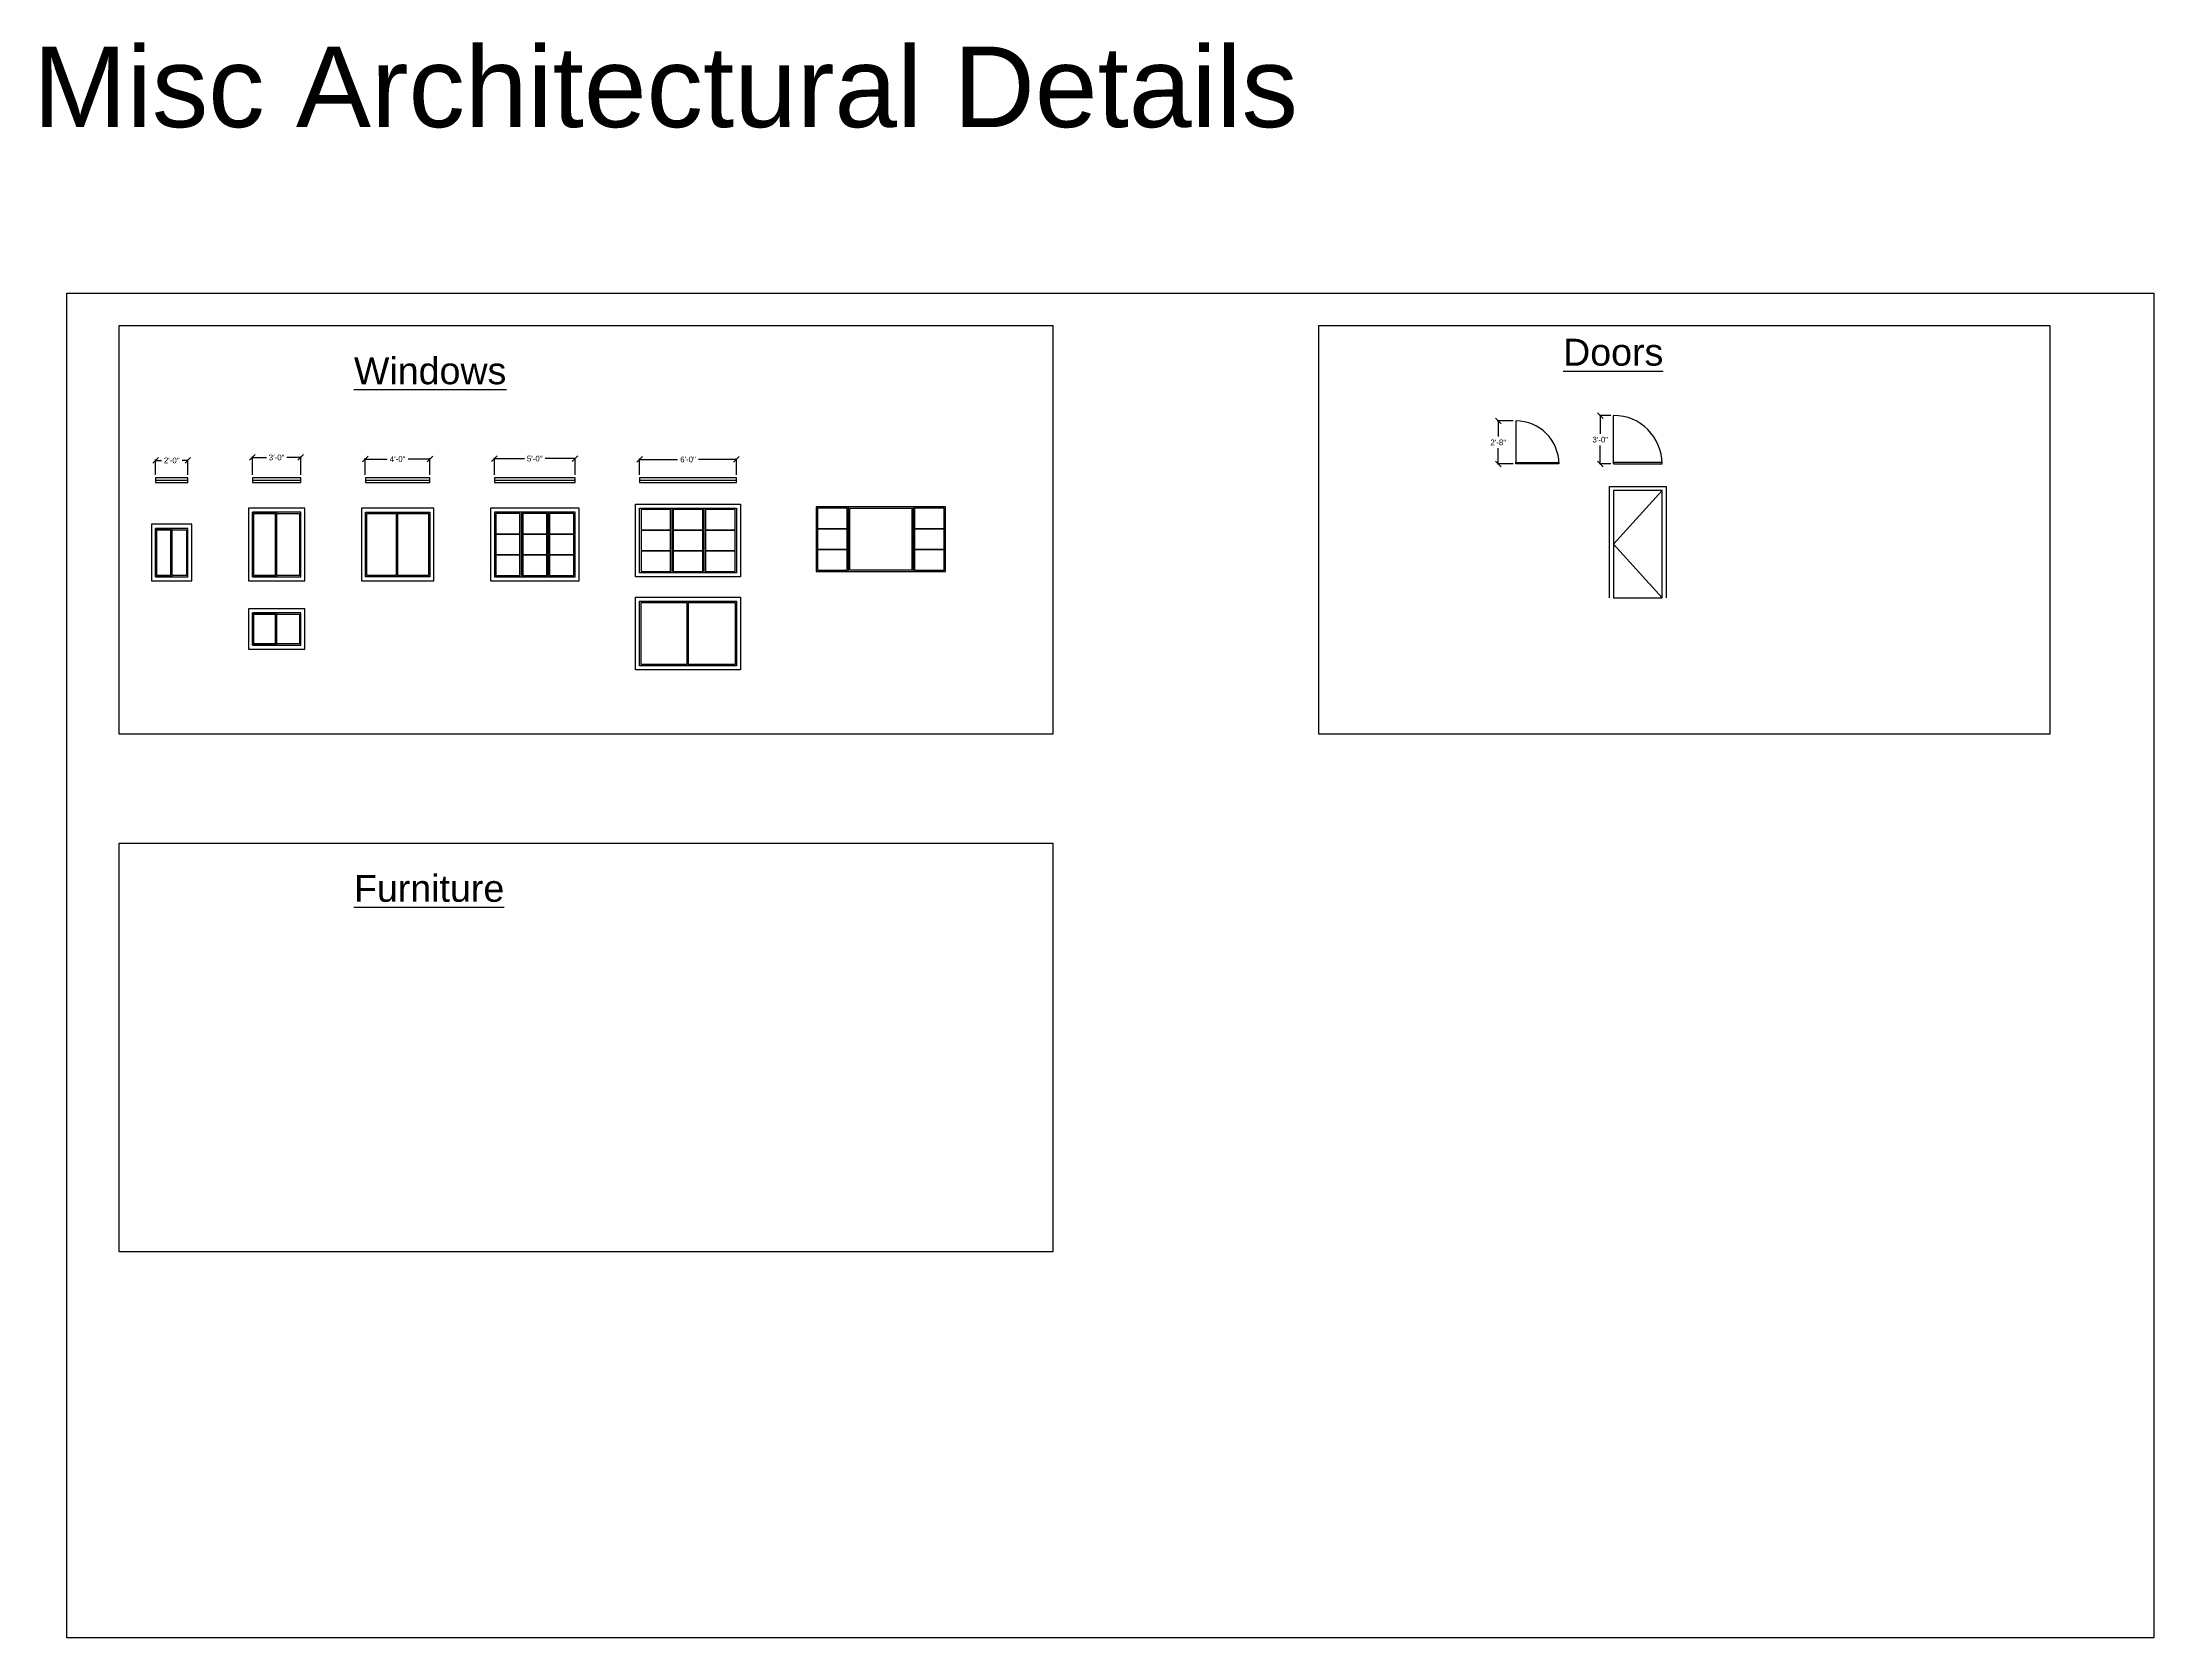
# Model space of a CAD drawing. Header units: inches. Extents: x -350 to 3672, y -1325 to 3943.
# Drawn here: x 1259 to 2830, y 2756 to 3943 of the extents above; entities that cross this region are included whole.
import ezdxf

# ---------------------------------------------------------------- set-up
doc = ezdxf.new("R2010")
doc.units = ezdxf.units.IN
doc.header["$MEASUREMENT"] = 0
doc.layers.add('F.P. - Doors & Windows', color=1, linetype='Continuous')
doc.styles.get("Standard").update_dxf_attribs({"font": 'arial.ttf'})
doc.dimstyles.get("Standard").update_dxf_attribs({"dimscale": 0.7, "dimtxt": 6, "dimasz": 6, "dimexe": 1, "dimexo": 3, "dimgap": 3, "dimtad": 0, "dimtih": 1, "dimtoh": 1, "dimdec": 4, "dimzin": 1, "dimdsep": 46, "dimlunit": 4, "dimtxsty": 'Standard', "dimblk": 'OBLIQUE', "dimcen": 0.09, "dimadec": 0, "dimazin": 0, "dimtfac": 1, "dimtdec": 4, "dimtofl": 0, "dimtmove": 0, "dimatfit": 3, "dimfxl": 1, "dimtolj": 1, "dimtzin": 0, "dimarcsym": 0})

# ---------------------------------------------------------------- blocks, each defined once
blk = doc.blocks.new('_Oblique')
at = {"color": 0, "linetype": 'ByBlock', "lineweight": -2}
blk.add_line((-0.5, -0.5), (0.5, 0.5), dxfattribs=at)
blk = doc.blocks.new('*D68')
at = {"layer": 'Defpoints', "color": 0, "transparency": 16777216}
for p in [(2355.1, 3661.4), (2342, 3629.4), (2355.1, 3629.4)]:
    blk.add_point(p, dxfattribs=at)
at = {"layer": 'F.P. - Doors & Windows', "color": 0, "lineweight": -2, "transparency": 16777216}
for p, q in [((2353, 3661.4), (2341.3, 3661.4)), ((2342, 3661.4), (2342, 3649.7)), ((2353, 3629.4), (2341.3, 3629.4)), ((2342, 3629.4), (2342, 3641.2))]:
    blk.add_line(p, q, dxfattribs=at)
at = {"layer": 'F.P. - Doors & Windows', "color": 0, "lineweight": -2, "transparency": 16777216, "xscale": 4.199999999999999, "yscale": 4.199999999999999, "zscale": 4.199999999999999}
for p, rotation in [((2342, 3661.4), 90), ((2342, 3629.4), 270)]:
    blk.add_blockref('_Oblique', p, dxfattribs=dict(at, rotation=rotation))
at = {"layer": 'F.P. - Doors & Windows', "color": 0, "transparency": 16777216, "insert": (2342, 3645.4), "char_height": 4.2, "attachment_point": 5}
blk.add_mtext('\\A1;2\'-8"', dxfattribs=at)
blk = doc.blocks.new('*D69')
at = {"layer": 'Defpoints', "color": 0, "transparency": 16777216}
for p in [(2427.8, 3665.4), (2417.9, 3629.4), (2427.8, 3629.4)]:
    blk.add_point(p, dxfattribs=at)
at = {"layer": 'F.P. - Doors & Windows', "color": 0, "lineweight": -2, "transparency": 16777216}
for p, q in [((2425.7, 3665.4), (2417.2, 3665.4)), ((2417.9, 3665.4), (2417.9, 3651.7)), ((2425.7, 3629.4), (2417.2, 3629.4)), ((2417.9, 3629.4), (2417.9, 3643.2))]:
    blk.add_line(p, q, dxfattribs=at)
at = {"layer": 'F.P. - Doors & Windows', "color": 0, "lineweight": -2, "transparency": 16777216, "xscale": 4.199999999999999, "yscale": 4.199999999999999, "zscale": 4.199999999999999}
for p, rotation in [((2417.9, 3665.4), 90), ((2417.9, 3629.4), 270)]:
    blk.add_blockref('_Oblique', p, dxfattribs=dict(at, rotation=rotation))
at = {"layer": 'F.P. - Doors & Windows', "color": 0, "transparency": 16777216, "insert": (2417.9, 3647.4), "char_height": 4.2, "attachment_point": 5}
blk.add_mtext('\\A1;3\'-0"', dxfattribs=at)
blk = doc.blocks.new('*D70')
at = {"layer": 'Defpoints', "color": 0, "transparency": 16777216}
for p in [(1451.4, 3634.2), (1415.4, 3619.1), (1451.4, 3619.1)]:
    blk.add_point(p, dxfattribs=at)
at = {"layer": 'F.P. - Doors & Windows', "color": 0, "lineweight": -2, "transparency": 16777216}
for p, q in [((1415.4, 3621.2), (1415.4, 3634.9)), ((1415.4, 3634.2), (1425.8, 3634.2)), ((1451.4, 3634.2), (1441.1, 3634.2)), ((1451.4, 3621.2), (1451.4, 3634.9))]:
    blk.add_line(p, q, dxfattribs=at)
at = {"layer": 'F.P. - Doors & Windows', "color": 0, "lineweight": -2, "transparency": 16777216, "xscale": 4.199999999999999, "yscale": 4.199999999999999, "zscale": 4.199999999999999, "rotation": 180}
blk.add_blockref('_Oblique', (1415.4, 3634.2), dxfattribs=at)
at = {"layer": 'F.P. - Doors & Windows', "color": 0, "lineweight": -2, "transparency": 16777216, "xscale": 4.199999999999999, "yscale": 4.199999999999999, "zscale": 4.199999999999999}
blk.add_blockref('_Oblique', (1451.4, 3634.2), dxfattribs=at)
at = {"layer": 'F.P. - Doors & Windows', "color": 0, "transparency": 16777216, "insert": (1433.4, 3634.2), "char_height": 4.2, "attachment_point": 5}
blk.add_mtext('\\A1;3\'-0"', dxfattribs=at)
blk = doc.blocks.new('*D71')
at = {"layer": 'Defpoints', "color": 0, "transparency": 16777216}
for p in [(1367.4, 3632), (1343.4, 3619.1), (1367.4, 3619.1)]:
    blk.add_point(p, dxfattribs=at)
at = {"layer": 'F.P. - Doors & Windows', "color": 0, "lineweight": -2, "transparency": 16777216}
for p, q in [((1343.4, 3621.2), (1343.4, 3632.7)), ((1343.4, 3632), (1347.7, 3632)), ((1367.4, 3632), (1363.2, 3632)), ((1367.4, 3621.2), (1367.4, 3632.7))]:
    blk.add_line(p, q, dxfattribs=at)
at = {"layer": 'F.P. - Doors & Windows', "color": 0, "lineweight": -2, "transparency": 16777216, "xscale": 4.199999999999999, "yscale": 4.199999999999999, "zscale": 4.199999999999999, "rotation": 180}
blk.add_blockref('_Oblique', (1343.4, 3632), dxfattribs=at)
at = {"layer": 'F.P. - Doors & Windows', "color": 0, "lineweight": -2, "transparency": 16777216, "xscale": 4.199999999999999, "yscale": 4.199999999999999, "zscale": 4.199999999999999}
blk.add_blockref('_Oblique', (1367.4, 3632), dxfattribs=at)
at = {"layer": 'F.P. - Doors & Windows', "color": 0, "transparency": 16777216, "insert": (1355.4, 3632), "char_height": 4.2, "attachment_point": 5}
blk.add_mtext('\\A1;2\'-0"', dxfattribs=at)
blk = doc.blocks.new('*D72')
at = {"layer": 'Defpoints', "color": 0, "transparency": 16777216}
for p in [(1547.4, 3633), (1499.4, 3619.1), (1547.4, 3619.1)]:
    blk.add_point(p, dxfattribs=at)
at = {"layer": 'F.P. - Doors & Windows', "color": 0, "lineweight": -2, "transparency": 16777216}
for p, q in [((1499.4, 3621.2), (1499.4, 3633.7)), ((1499.4, 3633), (1515.7, 3633)), ((1547.4, 3633), (1531.2, 3633)), ((1547.4, 3621.2), (1547.4, 3633.7))]:
    blk.add_line(p, q, dxfattribs=at)
at = {"layer": 'F.P. - Doors & Windows', "color": 0, "lineweight": -2, "transparency": 16777216, "xscale": 4.199999999999999, "yscale": 4.199999999999999, "zscale": 4.199999999999999, "rotation": 180}
blk.add_blockref('_Oblique', (1499.4, 3633), dxfattribs=at)
at = {"layer": 'F.P. - Doors & Windows', "color": 0, "lineweight": -2, "transparency": 16777216, "xscale": 4.199999999999999, "yscale": 4.199999999999999, "zscale": 4.199999999999999}
blk.add_blockref('_Oblique', (1547.4, 3633), dxfattribs=at)
at = {"layer": 'F.P. - Doors & Windows', "color": 0, "transparency": 16777216, "insert": (1523.4, 3633), "char_height": 4.2, "attachment_point": 5}
blk.add_mtext('\\A1;4\'-0"', dxfattribs=at)
blk = doc.blocks.new('*D73')
at = {"layer": 'Defpoints', "color": 0, "transparency": 16777216}
for p in [(1655.4, 3633.3), (1595.4, 3619.1), (1655.4, 3619.1)]:
    blk.add_point(p, dxfattribs=at)
at = {"layer": 'F.P. - Doors & Windows', "color": 0, "lineweight": -2, "transparency": 16777216}
for p, q in [((1595.4, 3621.2), (1595.4, 3634)), ((1595.4, 3633.3), (1617.8, 3633.3)), ((1655.4, 3633.3), (1633.1, 3633.3)), ((1655.4, 3621.2), (1655.4, 3634))]:
    blk.add_line(p, q, dxfattribs=at)
at = {"layer": 'F.P. - Doors & Windows', "color": 0, "lineweight": -2, "transparency": 16777216, "xscale": 4.199999999999999, "yscale": 4.199999999999999, "zscale": 4.199999999999999, "rotation": 180}
blk.add_blockref('_Oblique', (1595.4, 3633.3), dxfattribs=at)
at = {"layer": 'F.P. - Doors & Windows', "color": 0, "lineweight": -2, "transparency": 16777216, "xscale": 4.199999999999999, "yscale": 4.199999999999999, "zscale": 4.199999999999999}
blk.add_blockref('_Oblique', (1655.4, 3633.3), dxfattribs=at)
at = {"layer": 'F.P. - Doors & Windows', "color": 0, "transparency": 16777216, "insert": (1625.4, 3633.3), "char_height": 4.2, "attachment_point": 5}
blk.add_mtext('\\A1;5\'-0"', dxfattribs=at)
blk = doc.blocks.new('*D74')
at = {"layer": 'Defpoints', "color": 0, "transparency": 16777216}
for p in [(1775.4, 3632.7), (1703.4, 3619.1), (1775.4, 3619.1)]:
    blk.add_point(p, dxfattribs=at)
at = {"layer": 'F.P. - Doors & Windows', "color": 0, "lineweight": -2, "transparency": 16777216}
for p, q in [((1703.4, 3621.2), (1703.4, 3633.4)), ((1703.4, 3632.7), (1731.7, 3632.7)), ((1775.4, 3632.7), (1747.1, 3632.7)), ((1775.4, 3621.2), (1775.4, 3633.4))]:
    blk.add_line(p, q, dxfattribs=at)
at = {"layer": 'F.P. - Doors & Windows', "color": 0, "lineweight": -2, "transparency": 16777216, "xscale": 4.199999999999999, "yscale": 4.199999999999999, "zscale": 4.199999999999999, "rotation": 180}
blk.add_blockref('_Oblique', (1703.4, 3632.7), dxfattribs=at)
at = {"layer": 'F.P. - Doors & Windows', "color": 0, "lineweight": -2, "transparency": 16777216, "xscale": 4.199999999999999, "yscale": 4.199999999999999, "zscale": 4.199999999999999}
blk.add_blockref('_Oblique', (1775.4, 3632.7), dxfattribs=at)
at = {"layer": 'F.P. - Doors & Windows', "color": 0, "transparency": 16777216, "insert": (1739.4, 3632.7), "char_height": 4.2, "attachment_point": 5}
blk.add_mtext('\\A1;6\'-0"', dxfattribs=at)

msp = doc.modelspace()

# ---------------------------------------------------------------- linework, layer by layer
for p, q in [((1727.43646, 3596.44058), (1727.43646, 3548.44058)), ((1751.43646, 3548.44058), (1751.43646, 3596.44058)), ((2463.82101, 3609.68992), (2427.82101, 3569.68992)), ((2427.82101, 3569.68992), (2463.82101, 3529.68992)), ((1778.43646, 3530.21858), (1778.43646, 3527.21858))]:
    msp.add_line(p, q)
for points in [[(1277.33969, 3756.46799), (2829.52612, 3756.46799), (2829.52612, 2755.95975), (1277.33969, 2755.95975)], [(1316.43805, 3732.36772), (2010.67866, 3732.36772), (2010.67866, 3428.32127), (1316.43805, 3428.32127)], [(2208.61109, 3732.36772), (2752.18675, 3732.36772), (2752.18675, 3428.32127), (2208.61109, 3428.32127)], [(1412.43646, 3542.44058), (1454.43646, 3542.44058), (1454.43646, 3596.44058), (1412.43646, 3596.44058)], [(1496.43646, 3542.44058), (1550.43646, 3542.44058), (1550.43646, 3596.44058), (1496.43646, 3596.44058)], [(1592.43646, 3542.44058), (1658.43646, 3542.44058), (1658.43646, 3596.44058), (1592.43646, 3596.44058)], [(1700.43646, 3599.44058), (1778.43646, 3599.44058), (1778.43646, 3545.44058), (1700.43646, 3545.44058)], [(1703.43646, 3596.44058), (1775.43646, 3596.44058), (1775.43646, 3548.44058), (1703.43646, 3548.44058)], [(1930.82189, 3549.44058), (1930.82189, 3597.44058), (1834.82189, 3597.44058), (1834.82189, 3549.44058)], [(1834.82189, 3597.44058), (1834.82189, 3549.44058), (1858.82189, 3549.44058), (1858.82189, 3597.44058)], [(1835.82189, 3550.44058), (1857.82189, 3550.44058), (1857.82189, 3596.44058), (1835.82189, 3596.44058)], [(1857.82189, 3581.44058), (1857.82189, 3596.44058), (1835.82189, 3596.44058), (1835.82189, 3581.44058)], [(1859.82189, 3550.44058), (1859.82189, 3596.44058), (1905.82189, 3596.44058), (1905.82189, 3550.44058)], [(1906.82189, 3597.44058), (1906.82189, 3549.44058), (1930.82189, 3549.44058), (1930.82189, 3597.44058)], [(1907.82189, 3550.44058), (1929.82189, 3550.44058), (1929.82189, 3596.44058), (1907.82189, 3596.44058)], [(1929.82189, 3581.44058), (1929.82189, 3596.44058), (1907.82189, 3596.44058), (1907.82189, 3581.44058)], [(2427.82101, 3529.68992), (2463.82101, 3529.68992), (2463.82101, 3609.68992), (2427.82101, 3609.68992)], [(1340.43646, 3542.44058), (1370.43646, 3542.44058), (1370.43646, 3584.44058), (1340.43646, 3584.44058)], [(1415.43646, 3545.44058), (1451.43646, 3545.44058), (1451.43646, 3593.44058), (1415.43646, 3593.44058)], [(1415.43646, 3593.44058), (1433.43646, 3593.44058), (1433.43646, 3545.44058), (1415.43646, 3545.44058)], [(1416.43646, 3592.44058), (1432.43646, 3592.44058), (1432.43646, 3546.44058), (1416.43646, 3546.44058)], [(1500.43646, 3592.44058), (1522.43646, 3592.44058), (1522.43646, 3546.44058), (1500.43646, 3546.44058)], [(1595.43646, 3545.44058), (1655.43646, 3545.44058), (1655.43646, 3593.44058), (1595.43646, 3593.44058)], [(1595.43646, 3593.44058), (1595.43646, 3545.44058), (1615.43646, 3545.44058), (1615.43646, 3593.44058)], [(1614.43646, 3577.44058), (1614.43646, 3592.44058), (1596.43646, 3592.44058), (1596.43646, 3577.44058)], [(1615.43646, 3593.44058), (1615.43646, 3545.44058), (1635.43646, 3545.44058), (1635.43646, 3593.44058)], [(1634.43646, 3577.44058), (1634.43646, 3592.44058), (1616.43646, 3592.44058), (1616.43646, 3577.44058)], [(1635.43646, 3593.44058), (1635.43646, 3545.44058), (1655.43646, 3545.44058), (1655.43646, 3593.44058)], [(1654.43646, 3577.44058), (1654.43646, 3592.44058), (1636.43646, 3592.44058), (1636.43646, 3577.44058)], [(1726.43646, 3580.44058), (1726.43646, 3595.44058), (1704.43646, 3595.44058), (1704.43646, 3580.44058)], [(1750.43646, 3580.44058), (1750.43646, 3595.44058), (1728.43646, 3595.44058), (1728.43646, 3580.44058)], [(1774.43646, 3580.44058), (1774.43646, 3595.44058), (1752.43646, 3595.44058), (1752.43646, 3580.44058)], [(1835.82189, 3565.94058), (1857.82189, 3565.94058), (1857.82189, 3580.94058), (1835.82189, 3580.94058)], [(1907.82189, 3565.94058), (1929.82189, 3565.94058), (1929.82189, 3580.94058), (1907.82189, 3580.94058)], [(1344.43646, 3580.44058), (1354.43646, 3580.44058), (1354.43646, 3546.44058), (1344.43646, 3546.44058)], [(1596.43646, 3561.94058), (1614.43646, 3561.94058), (1614.43646, 3576.94058), (1596.43646, 3576.94058)], [(1616.43646, 3561.94058), (1634.43646, 3561.94058), (1634.43646, 3576.94058), (1616.43646, 3576.94058)], [(1636.43646, 3561.94058), (1654.43646, 3561.94058), (1654.43646, 3576.94058), (1636.43646, 3576.94058)], [(1704.43646, 3564.94058), (1726.43646, 3564.94058), (1726.43646, 3579.94058), (1704.43646, 3579.94058)], [(1728.43646, 3564.94058), (1750.43646, 3564.94058), (1750.43646, 3579.94058), (1728.43646, 3579.94058)], [(1752.43646, 3564.94058), (1774.43646, 3564.94058), (1774.43646, 3579.94058), (1752.43646, 3579.94058)], [(1835.82189, 3550.44058), (1857.82189, 3550.44058), (1857.82189, 3565.44058), (1835.82189, 3565.44058)], [(1907.82189, 3550.44058), (1929.82189, 3550.44058), (1929.82189, 3565.44058), (1907.82189, 3565.44058)], [(1596.43646, 3546.44058), (1614.43646, 3546.44058), (1614.43646, 3561.44058), (1596.43646, 3561.44058)], [(1616.43646, 3546.44058), (1634.43646, 3546.44058), (1634.43646, 3561.44058), (1616.43646, 3561.44058)], [(1636.43646, 3546.44058), (1654.43646, 3546.44058), (1654.43646, 3561.44058), (1636.43646, 3561.44058)], [(1704.43646, 3549.44058), (1726.43646, 3549.44058), (1726.43646, 3564.44058), (1704.43646, 3564.44058)], [(1728.43646, 3549.44058), (1750.43646, 3549.44058), (1750.43646, 3564.44058), (1728.43646, 3564.44058)], [(1752.43646, 3549.44058), (1774.43646, 3549.44058), (1774.43646, 3564.44058), (1752.43646, 3564.44058)], [(1412.43646, 3491.57728), (1454.43646, 3491.57728), (1454.43646, 3521.57728), (1412.43646, 3521.57728)], [(1415.43646, 3494.57728), (1451.43646, 3494.57728), (1451.43646, 3518.57728), (1415.43646, 3518.57728)], [(1415.43646, 3518.57728), (1433.43646, 3518.57728), (1433.43646, 3494.57728), (1415.43646, 3494.57728)], [(1700.43646, 3530.21858), (1778.43646, 3530.21858), (1778.43646, 3476.21858), (1700.43646, 3476.21858)], [(1703.43646, 3527.21858), (1739.43646, 3527.21858), (1739.43646, 3479.21858), (1703.43646, 3479.21858)], [(1704.43646, 3526.21858), (1738.43646, 3526.21858), (1738.43646, 3480.21858), (1704.43646, 3480.21858)], [(1416.43646, 3517.57728), (1432.43646, 3517.57728), (1432.43646, 3495.57728), (1416.43646, 3495.57728)], [(1316.43805, 3347.27619), (2010.67866, 3347.27619), (2010.67866, 3043.22974), (1316.43805, 3043.22974)]]:
    msp.add_lwpolyline(points, close=True)
for points in [[(2424.82101, 3529.68992), (2424.82101, 3612.68992), (2466.82101, 3612.68992), (2466.82101, 3529.68992)], [(1343.43646, 3545.44058), (1367.43646, 3545.44058), (1367.43646, 3581.44058), (1343.43646, 3581.44058), (1343.43646, 3545.44058)], [(1343.43646, 3581.44058), (1355.43646, 3581.44058), (1355.43646, 3545.44058), (1343.43646, 3545.44058), (1343.43646, 3581.44058)], [(1433.43646, 3592.44058), (1450.43646, 3592.44058), (1450.43646, 3546.44058), (1433.43646, 3546.44058)], [(1499.43646, 3593.44058), (1523.43646, 3593.44058), (1523.43646, 3545.44058), (1499.43646, 3545.44058), (1499.43646, 3593.44058)], [(1523.43646, 3593.44058), (1547.43646, 3593.44058), (1547.43646, 3545.44058), (1523.43646, 3545.44058)], [(1523.43646, 3592.44058), (1546.43646, 3592.44058), (1546.43646, 3546.44058), (1523.43646, 3546.44058)], [(1355.43646, 3580.44058), (1366.43646, 3580.44058), (1366.43646, 3546.44058), (1355.43646, 3546.44058)], [(1739.43646, 3527.21858), (1775.43646, 3527.21858), (1775.43646, 3479.21858), (1739.43646, 3479.21858)], [(1739.43646, 3526.21858), (1774.43646, 3526.21858), (1774.43646, 3480.21858), (1739.43646, 3480.21858)], [(1433.43646, 3517.57728), (1450.43646, 3517.57728), (1450.43646, 3495.57728), (1433.43646, 3495.57728)]]:
    msp.add_lwpolyline(points)
at = {"layer": 'F.P. - Doors & Windows'}
for p, q in [((2355.11397, 3661.44392), (2355.11397, 3629.44392)), ((2427.82101, 3629.44392), (2427.82101, 3665.44392)), ((1343.43646, 3617.35688), (1367.43646, 3617.35688)), ((1415.43646, 3617.35688), (1451.43646, 3617.35688)), ((1499.43646, 3617.35688), (1547.43646, 3617.35688)), ((1595.43646, 3617.35688), (1655.43646, 3617.35688)), ((1703.43646, 3617.35688), (1775.43646, 3617.35688))]:
    msp.add_line(p, q, dxfattribs=at)
msp.add_lwpolyline([(2387.11397, 3629.44392), (2355.11397, 3629.44392), (2355.11397, 3630.44392), (2387.11397, 3630.44392), (2387.11397, 3629.44392)], dxfattribs=at)
for points in [[(2427.82101, 3629.44392), (2463.82101, 3629.44392), (2463.82101, 3630.44392), (2427.82101, 3630.44392)], [(1343.43646, 3615.60688), (1367.43646, 3615.60688), (1367.43646, 3619.10688), (1343.43646, 3619.10688)], [(1415.43646, 3615.60688), (1451.43646, 3615.60688), (1451.43646, 3619.10688), (1415.43646, 3619.10688)], [(1499.43646, 3615.60688), (1547.43646, 3615.60688), (1547.43646, 3619.10688), (1499.43646, 3619.10688)], [(1595.43646, 3615.60688), (1655.43646, 3615.60688), (1655.43646, 3619.10688), (1595.43646, 3619.10688)], [(1703.43646, 3615.60688), (1775.43646, 3615.60688), (1775.43646, 3619.10688), (1703.43646, 3619.10688)]]:
    msp.add_lwpolyline(points, close=True, dxfattribs=at)
for centre, radius in [((2355.11397, 3629.44392), 32), ((2427.82101, 3629.44392), 36)]:
    msp.add_arc(centre, radius, 0, 90, dxfattribs=at)

# ---------------------------------------------------------------- texts
at = {"color": 3, "insert": (1252.2326, 3939.96161), "char_height": 60, "attachment_point": 1}
msp.add_mtext_dynamic_manual_height_columns('{\\C256;Misc Architectural Details}', width=2572.0309593, gutter_width=1, heights=[0], dxfattribs=at)
at = {"char_height": 20, "attachment_point": 1}
for s, insert in [('{\\LDoors}', (2390.23562, 3722.51074)), ('{\\LWindows}', (1490.95915, 3708.6737)), ('{\\LFurniture}', (1490.95915, 3323.58217))]:
    msp.add_mtext_dynamic_manual_height_columns(s, width=233.6213864, gutter_width=1, heights=[0], dxfattribs=dict(at, insert=insert))

# ---------------------------------------------------------------- dimensions: what is measured, and where the dimension line sits
at = {"layer": 'F.P. - Doors & Windows'}
dim = msp.add_linear_dim(base=(2342.00625, 3629.44392), p1=(2355.11397, 3661.44392), p2=(2355.11397, 3629.44392), angle=90, dimstyle='Standard', dxfattribs=at)
dim.commit()
dim.dimension.update_dxf_attribs({"geometry": '*D68', "text_midpoint": (2342.00625, 3645.44392)})
dim = msp.add_linear_dim(base=(2417.85879, 3629.44392), p1=(2427.82101, 3665.44392), p2=(2427.82101, 3629.44392), angle=90, dimstyle='Standard', dxfattribs=at)
dim.commit()
dim.dimension.update_dxf_attribs({"geometry": '*D69', "text_midpoint": (2417.85879, 3647.44392), "dimtype": 160})
for base, p1, p2, picture, middle in [((1367.43646, 3631.95216), (1343.43646, 3619.10688), (1367.43646, 3619.10688), '*D71', (1355.43646, 3631.95216)), ((1451.43646, 3634.2419), (1415.43646, 3619.10688), (1451.43646, 3619.10688), '*D70', (1433.43646, 3634.2419)), ((1547.43646, 3633.0298), (1499.43646, 3619.10688), (1547.43646, 3619.10688), '*D72', (1523.43646, 3633.0298)), ((1655.43646, 3633.26084), (1595.43646, 3619.10688), (1655.43646, 3619.10688), '*D73', (1625.43646, 3633.26084)), ((1775.43646, 3632.73145), (1703.43646, 3619.10688), (1775.43646, 3619.10688), '*D74', (1739.43646, 3632.73145))]:
    dim = msp.add_linear_dim(base=base, p1=p1, p2=p2, dimstyle='Standard', dxfattribs=at)
    dim.commit()
    dim.dimension.update_dxf_attribs({"geometry": picture, "text_midpoint": middle})

doc.saveas('drawing.dxf')
